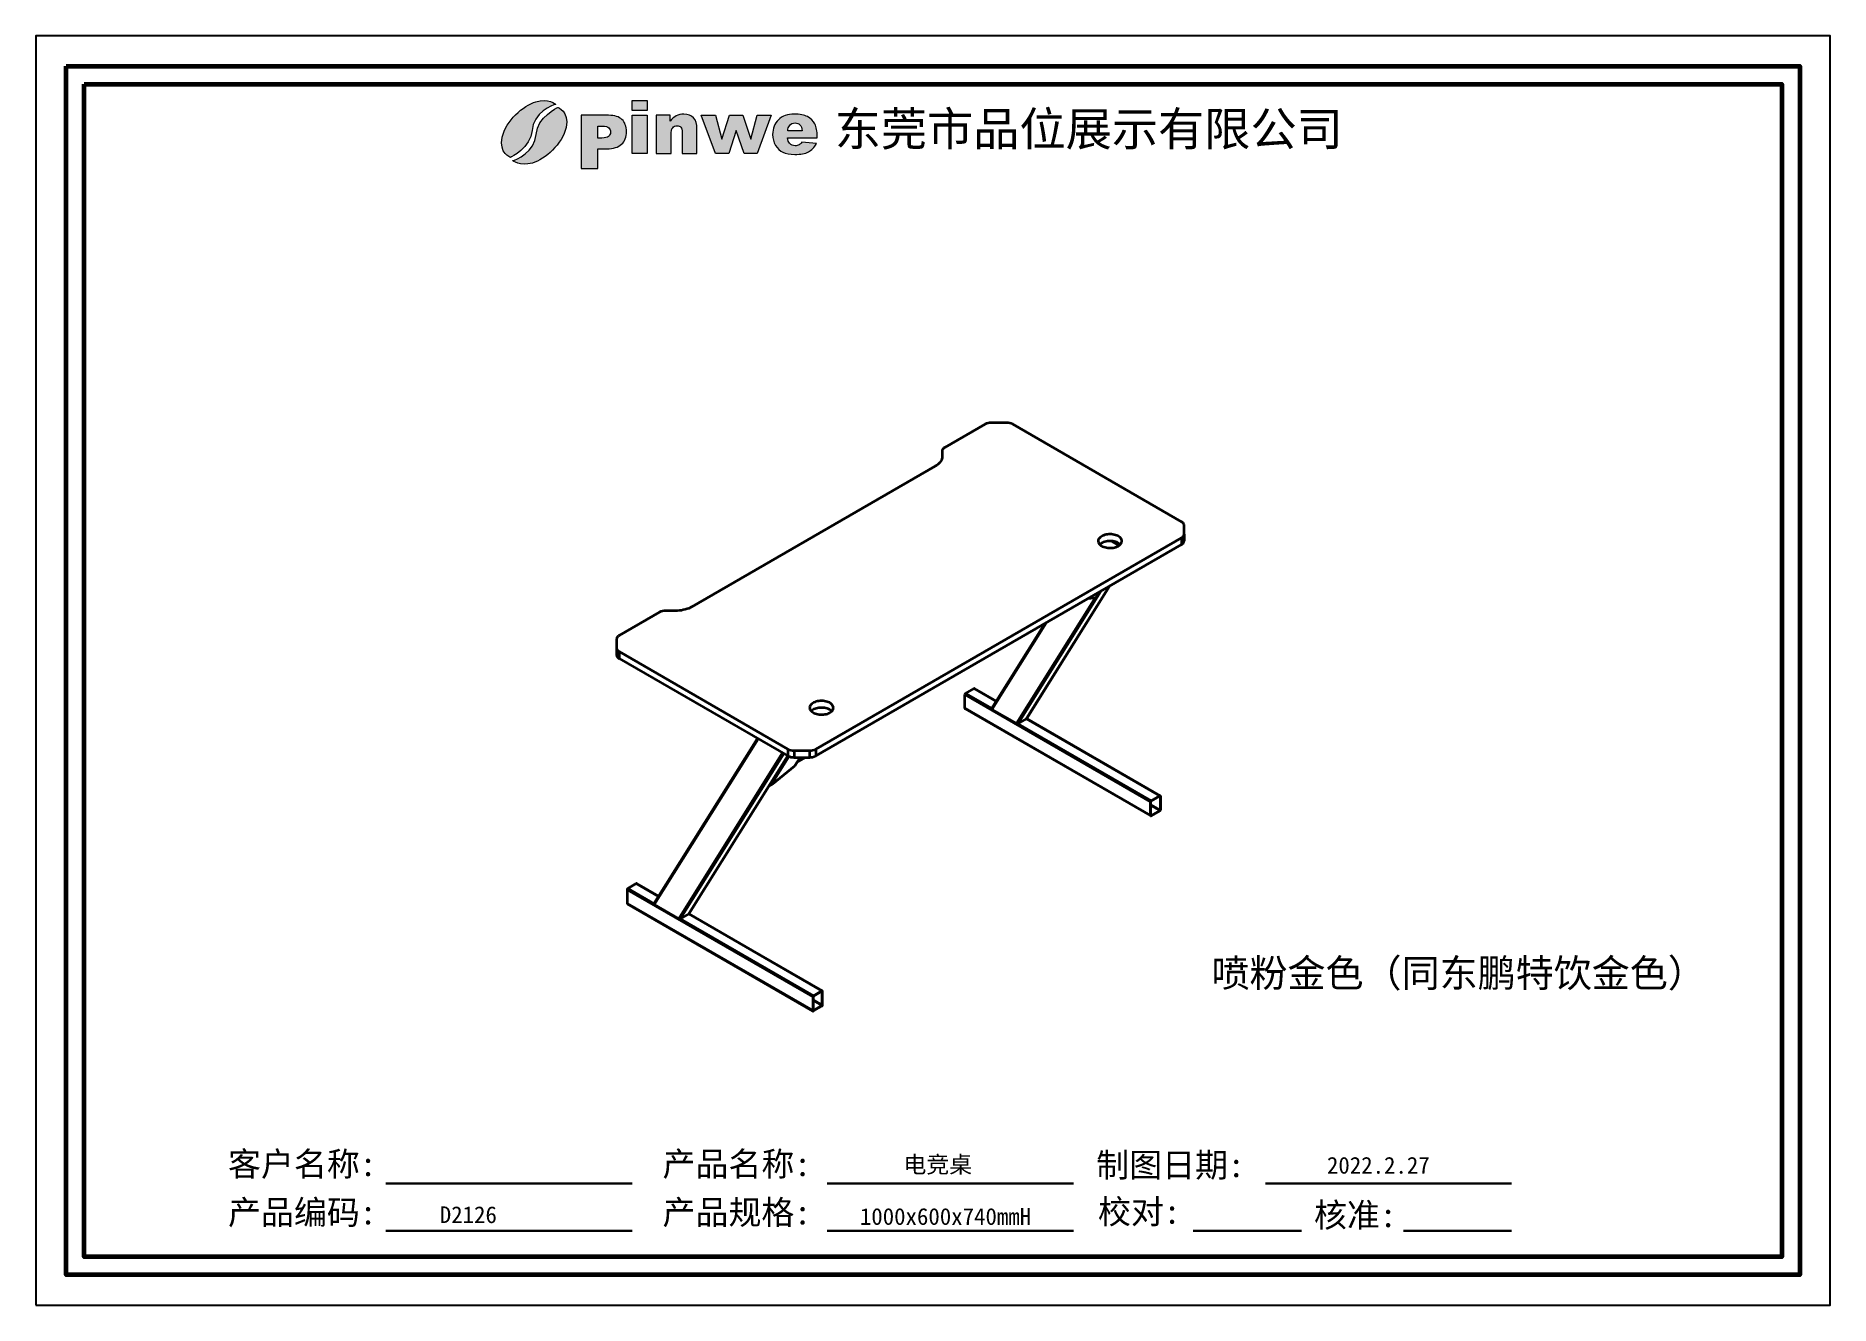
# Model space of a CAD drawing. Header units: inches. Extents: x 21728 to 86065, y -20660 to 1996.
# Drawn here: x 68839 to 72700, y -11363 to -8633 of the extents above; entities that cross this region are included whole.
import ezdxf

# ---------------------------------------------------------------- set-up
doc = ezdxf.new("R2010")
doc.units = ezdxf.units.IN
doc.header["$MEASUREMENT"] = 0
doc.layers.add('_U+56FE_U+5C42 1', color=7, linetype='Continuous')
doc.layers.add('图框', color=5, linetype='Continuous', lineweight=60)
doc.layers.add('轮廓线', color=7, linetype='Continuous', lineweight=30)
doc.styles.add('ee', font='simfang.ttf')
doc.styles.get("Standard").update_dxf_attribs({"font": 'arial.ttf'})
doc.styles.add('样式 1', font='')
doc.styles.get('样式 1').set_extended_font_data('SimSun')

msp = doc.modelspace()

# ---------------------------------------------------------------- texts
at = {"insert": (70558.21, -8796.86, 9.36), "char_height": 72.8739, "width": 4820.9761, "attachment_point": 1}
msp.add_mtext('{\\fSimSun|b0|i0|c134|p2;东莞市品位展示有限公司}', dxfattribs=at)
at = {"color": 7, "lineweight": 15, "insert": (71368.89, -10603.03), "char_height": 60, "width": 1223.5018, "attachment_point": 4, "style": 'ee'}
msp.add_mtext('\\P喷粉金色（同东鹏特饮金色）', dxfattribs=at)
at = {"layer": '轮廓线', "color": 8, "style": '样式 1'}
for s, insert, char_height, width, attachment_point in [('{\\fSimSun|b1|i0|c134|p2;\\C256;客户名称:}', (69412.21, -11062.89), 52, 390, 5), ('{\\fSimSun|b1|i0|c134|p2;\\C256;产品名称:}', (70347.23, -11062.89), 52, 390, 5), ('{\\fSimSun|b1|i0|c134|p2;\\C256;电竞桌}', (70706.21, -11062.89), 36.1111, 498.1672, 4), ('{\\fSimSun|b1|i0|c134|p2;\\C256;2022.2.27}', (71617.48, -11062.89), 36.1111, 412.8322, 4), ('{\\fSimSun|b1|i0|c134|p2;\\C256;产品编码:}', (69412.21, -11166.89), 52, 390, 5), ('{\\fSimSun|b1|i0|c134|p2;\\C256;D2126}', (69708.41, -11169.17), 36.1111, 498.1672, 4), ('{\\fSimSun|b1|i0|c134|p2;\\C256;产品规格:}', (70347.23, -11166.89), 52, 390, 5), ('{\\fSimSun|b1|i0|c134|p2;\\C256;1000x600x740mmH}', (70612.42, -11173), 36.1111, 412.8322, 4)]:
    msp.add_mtext(s, dxfattribs=dict(at, insert=insert, char_height=char_height, width=width, attachment_point=attachment_point))
at = {"layer": '轮廓线', "color": 7, "char_height": 52, "attachment_point": 5, "style": '样式 1'}
for s, insert, width in [('{\\fSimSun|b1|i0|c134|p2;\\C256;制图日期:}', (71280.43, -11065.02), 418.7958), ('{\\fSimSun|b1|i0|c134|p2;\\C256;校对:}', (71213.26, -11165.22), 234.9995), ('{\\fSimSun|b1|i0|c134|p2;\\C256;核准:}', (71678.17, -11172.52), 220.5299)]:
    msp.add_mtext(s, dxfattribs=dict(at, insert=insert, width=width))

# ---------------------------------------------------------------- hatches: boundary and pattern name
h = msp.add_hatch(color=256)
h.dxf.hatch_style = 1
edge = h.paths.add_edge_path()
edge.add_spline(control_points=[(70520.67, -8852.9), (70520.67, -8852.9), (70456.93, -8852.9), (70456.93, -8852.9), (70457.52, -8857.99), (70458.88, -8861.8), (70461.09, -8864.3), (70464.15, -8867.9), (70468.17, -8869.68), (70473.12, -8869.68), (70476.26, -8869.68), (70479.24, -8868.91), (70482.04, -8867.36), (70483.77, -8866.38), (70485.63, -8864.65), (70487.6, -8862.17), (70487.6, -8862.17), (70518.91, -8865.05), (70518.91, -8865.05), (70514.12, -8873.35), (70508.34, -8879.34), (70501.58, -8882.94), (70494.82, -8886.56), (70485.1, -8888.37), (70472.45, -8888.37), (70461.46, -8888.37), (70452.83, -8886.82), (70446.52, -8883.71), (70440.24, -8880.62), (70435.02, -8875.7), (70430.87, -8868.96), (70426.74, -8862.2), (70424.67, -8854.26), (70424.67, -8845.16), (70424.67, -8832.19), (70428.82, -8821.68), (70437.13, -8813.66), (70445.41, -8805.65), (70456.88, -8801.63), (70471.5, -8801.63), (70483.37, -8801.63), (70492.72, -8803.44), (70499.58, -8807.03), (70506.45, -8810.63), (70511.7, -8815.82), (70515.29, -8822.66), (70518.89, -8829.48), (70520.67, -8838.37), (70520.67, -8849.31), (70520.67, -8849.31), (70520.67, -8852.9), (70520.67, -8852.9)], knot_values=[0, 0, 0, 0, 1, 1, 1, 2, 2, 2, 3, 3, 3, 4, 4, 4, 5, 5, 5, 6, 6, 6, 7, 7, 7, 8, 8, 8, 9, 9, 9, 10, 10, 10, 11, 11, 11, 12, 12, 12, 13, 13, 13, 14, 14, 14, 15, 15, 15, 16, 16, 16, 17, 17, 17, 17], degree=3, periodic=0)
edge = h.paths.add_edge_path(flags=16)
edge.add_spline(control_points=[(70488.4, -8837.73), (70487.79, -8831.55), (70486.11, -8827.13), (70483.42, -8824.47), (70480.73, -8821.81), (70477.22, -8820.48), (70472.83, -8820.48), (70467.77, -8820.48), (70463.72, -8822.5), (70460.69, -8826.52), (70458.77, -8829.02), (70457.54, -8832.75), (70457.01, -8837.73), (70457.01, -8837.73), (70488.4, -8837.73), (70488.4, -8837.73)], knot_values=[0, 0, 0, 0, 1, 1, 1, 2, 2, 2, 3, 3, 3, 4, 4, 4, 5, 5, 5, 5], degree=3, periodic=0)
h.paths.add_polyline_path([(70270.96, -8803.55), (70301.66, -8803.55), (70314.99, -8855.59), (70331.93, -8803.55), (70360.36, -8803.55), (70377.88, -8855.67), (70391.24, -8803.55), (70421.75, -8803.55), (70391.27, -8886.45), (70363.05, -8886.45), (70346.28, -8836.56), (70330.06, -8886.45), (70301.68, -8886.45)])
edge = h.paths.add_edge_path()
edge.add_spline(control_points=[(70174.23, -8803.55), (70174.23, -8803.55), (70203.83, -8803.55), (70203.83, -8803.55), (70203.83, -8803.55), (70203.83, -8817.04), (70203.83, -8817.04), (70208.25, -8811.51), (70212.7, -8807.57), (70217.22, -8805.2), (70221.75, -8802.83), (70227.24, -8801.63), (70233.73, -8801.63), (70242.52, -8801.63), (70249.36, -8804.24), (70254.34, -8809.48), (70259.29, -8814.7), (70261.77, -8822.79), (70261.77, -8833.74), (70261.77, -8833.74), (70261.77, -8886.45), (70261.77, -8886.45), (70261.77, -8886.45), (70229.82, -8886.45), (70229.82, -8886.45), (70229.82, -8886.45), (70229.82, -8840.84), (70229.82, -8840.84), (70229.82, -8835.63), (70228.86, -8831.95), (70226.94, -8829.8), (70225.02, -8827.64), (70222.34, -8826.55), (70218.88, -8826.55), (70215.07, -8826.55), (70211.95, -8828.01), (70209.58, -8830.91), (70207.21, -8833.84), (70206.02, -8839.06), (70206.02, -8846.62), (70206.02, -8846.62), (70206.02, -8886.45), (70206.02, -8886.45), (70206.02, -8886.45), (70174.23, -8886.45), (70174.23, -8886.45), (70174.23, -8886.45), (70174.23, -8803.55), (70174.23, -8803.55)], knot_values=[0, 0, 0, 0, 1, 1, 1, 2, 2, 2, 3, 3, 3, 4, 4, 4, 5, 5, 5, 6, 6, 6, 7, 7, 7, 8, 8, 8, 9, 9, 9, 10, 10, 10, 11, 11, 11, 12, 12, 12, 13, 13, 13, 14, 14, 14, 15, 15, 15, 16, 16, 16, 16], degree=3, periodic=0)
h.paths.add_polyline_path([(70122.7, -8772.08), (70154.49, -8772.08), (70154.49, -8793.64), (70122.7, -8793.64)])
h.paths.add_polyline_path([(70122.7, -8803.55), (70154.49, -8803.55), (70154.49, -8886.45), (70122.7, -8886.45)])
edge = h.paths.add_edge_path()
edge.add_spline(control_points=[(70012.89, -8804.11), (70012.89, -8804.11), (70071.68, -8804.11), (70071.68, -8804.11), (70084.48, -8804.11), (70094.07, -8807.15), (70100.46, -8813.24), (70106.82, -8819.34), (70110.01, -8828.02), (70110.01, -8839.28), (70110.01, -8850.84), (70106.53, -8859.89), (70099.58, -8866.38), (70092.63, -8872.91), (70082.01, -8876.15), (70067.74, -8876.15), (70067.74, -8876.15), (70048.35, -8876.15), (70048.35, -8876.15), (70048.35, -8876.15), (70048.35, -8918.49), (70048.35, -8918.49), (70048.35, -8918.49), (70012.89, -8918.49), (70012.89, -8918.49), (70012.89, -8918.49), (70012.89, -8804.11), (70012.89, -8804.11)], knot_values=[0, 0, 0, 0, 1, 1, 1, 2, 2, 2, 3, 3, 3, 4, 4, 4, 5, 5, 5, 6, 6, 6, 7, 7, 7, 8, 8, 8, 9, 9, 9, 9], degree=3, periodic=0)
edge = h.paths.add_edge_path(flags=16)
edge.add_spline(control_points=[(70048.35, -8852.99), (70048.35, -8852.99), (70057.06, -8852.99), (70057.06, -8852.99), (70063.93, -8852.99), (70068.75, -8851.8), (70071.52, -8849.43), (70074.29, -8847.06), (70075.67, -8844.02), (70075.67, -8840.32), (70075.67, -8836.73), (70074.47, -8833.69), (70072.05, -8831.19), (70069.65, -8828.69), (70065.13, -8827.44), (70058.47, -8827.44), (70058.47, -8827.44), (70048.35, -8827.44), (70048.35, -8827.44), (70048.35, -8827.44), (70048.35, -8852.99), (70048.35, -8852.99)], knot_values=[0, 0, 0, 0, 1, 1, 1, 2, 2, 2, 3, 3, 3, 4, 4, 4, 5, 5, 5, 6, 6, 6, 7, 7, 7, 7], degree=3, periodic=0)
edge = h.paths.add_edge_path()
edge.add_spline(control_points=[(69864.94, -8901.31), (69864.94, -8901.31), (69880.71, -8914.87), (69907.82, -8906.73), (69934.92, -8898.6), (69972.42, -8865.95), (69980.06, -8830.46), (69987.7, -8794.98), (69962.28, -8787.22), (69962.28, -8787.22), (69962.28, -8787.22), (69917.92, -8807.92), (69915.7, -8845.13), (69913.48, -8882.34), (69871.84, -8900.82), (69864.94, -8901.31)], knot_values=[0, 0, 0, 0, 1, 1, 1, 2, 2, 2, 3, 3, 3, 4, 4, 4, 5, 5, 5, 5], degree=3, periodic=0)
edge = h.paths.add_edge_path()
edge.add_spline(control_points=[(69957.84, -8780.45), (69957.84, -8780.45), (69942.07, -8766.9), (69914.97, -8775.03), (69887.86, -8783.16), (69850.36, -8815.82), (69842.72, -8851.3), (69835.08, -8886.79), (69860.51, -8894.55), (69860.51, -8894.55), (69860.51, -8894.55), (69904.86, -8873.85), (69907.08, -8836.64), (69909.3, -8799.43), (69950.94, -8780.95), (69957.84, -8780.45)], knot_values=[0, 0, 0, 0, 1, 1, 1, 2, 2, 2, 3, 3, 3, 4, 4, 4, 5, 5, 5, 5], degree=3, periodic=0)

# ---------------------------------------------------------------- linework, layer by layer
at = {"color": 7, "linetype": 'Continuous', "lineweight": 35}
for p, q in [((70881.68, -9468.63), (70795.01, -9518.67)), ((70928.04, -9465.42), (70895.12, -9465.42)), ((71304.55, -9678.25), (70941.48, -9468.63)), ((70789.45, -9526.43), (70789.45, -9538.27)), ((70789.45, -9526.43), (70789.45, -9538.51)), ((70774.51, -9559.09), (70251.08, -9861.33)), ((71310.12, -9705.02), (71310.12, -9686.01)), ((70517.28, -10167.36), (71304.55, -9712.78)), ((70517.28, -10182.05), (71304.55, -9727.47)), ((71170, -9729.57), (71153.56, -9720.08)), ((71155.52, -9720.26), (71170.74, -9729.05)), ((71304.55, -9712.78), (71304.55, -9727.47)), ((71310.12, -9705.02), (71310.12, -9719.72)), ((70971.23, -10101.73), (71149.86, -9816.79)), ((71117.26, -9842.61), (71102.31, -9844.25)), ((71121.36, -9840.24), (71117.26, -9842.61)), ((71121.85, -9839.77), (71128.54, -9829.11)), ((70181.08, -9873.17), (70094.41, -9923.21)), ((70215.01, -9869.96), (70194.51, -9869.96)), ((71011.26, -9896.83), (70895.96, -10080.75)), ((70088.84, -9930.97), (70088.85, -9949.98)), ((70088.84, -9930.97), (70088.84, -9945.67)), ((70088.84, -9945.67), (70088.85, -9964.68)), ((70088.85, -9949.98), (70088.85, -9964.68)), ((70094.41, -9957.74), (70457.48, -10167.36)), ((70094.41, -9957.74), (70094.41, -9972.44)), ((70094.41, -9972.44), (70457.48, -10182.05)), ((70839.8, -10047.7), (70858.19, -10037.09)), ((70906.33, -10064.21), (70859.19, -10036.99)), ((70838.39, -10050.15), (71237.93, -10280.83)), ((70838.39, -10079.55), (70838.39, -10050.15)), ((70838.39, -10079.55), (71237.93, -10310.22)), ((70838.8, -10080.46), (71238.34, -10311.13)), ((70896.56, -10082.11), (70949.42, -10112.62)), ((70952.43, -10112.73), (70970.82, -10102.11)), ((71258.72, -10267.66), (70971.26, -10101.69)), ((70392.29, -10144.42), (70169.09, -10500.45)), ((70244.37, -10521.43), (70457.22, -10181.9)), ((70457.48, -10167.36), (70457.48, -10182.05)), ((70470.92, -10170.57), (70503.85, -10170.57)), ((70470.92, -10170.57), (70470.92, -10185.27)), ((70470.92, -10185.27), (70503.85, -10185.27)), ((70472.18, -10203.6), (70483.67, -10185.27)), ((70476.95, -10195.99), (70495.52, -10185.27)), ((70503.85, -10170.57), (70503.85, -10185.27)), ((70517.28, -10167.36), (70517.28, -10182.05)), ((70425.04, -10242.3), (70472.18, -10203.6)), ((70420.94, -10244.67), (70425.04, -10242.3)), ((71239.34, -10278.38), (71257.72, -10267.76)), ((71239.34, -10279.36), (71257.72, -10268.74)), ((71258.29, -10269.07), (71258.29, -10298.46)), ((71259.14, -10268.58), (71259.14, -10297.97)), ((71237.93, -10310.22), (71237.93, -10280.83)), ((71238.77, -10309.73), (71238.78, -10280.34)), ((71257.72, -10299.44), (71239.34, -10310.06)), ((71257.72, -10300.42), (71239.34, -10311.04)), ((70131.32, -10456.79), (70112.94, -10467.41)), ((70179.46, -10483.91), (70132.32, -10456.69)), ((70111.52, -10469.86), (70511.06, -10700.53)), ((70111.52, -10469.86), (70111.52, -10499.25)), ((70111.52, -10499.25), (70511.06, -10729.92)), ((70111.94, -10500.16), (70511.47, -10730.84)), ((70169.7, -10501.81), (70222.55, -10532.32)), ((70243.95, -10521.82), (70225.57, -10532.43)), ((70531.86, -10687.36), (70244.39, -10521.4)), ((70530.86, -10687.46), (70512.47, -10698.08)), ((70530.86, -10688.44), (70512.47, -10699.06)), ((70531.42, -10718.16), (70531.42, -10688.77)), ((70532.27, -10717.67), (70532.27, -10688.28)), ((70511.06, -10700.53), (70511.06, -10729.92)), ((70511.91, -10700.04), (70511.91, -10729.43)), ((70512.47, -10729.76), (70530.86, -10719.14)), ((70512.47, -10730.74), (70530.86, -10720.12))]:
    msp.add_line(p, q, dxfattribs=at)
at = {"color": 8, "linetype": 'Continuous', "lineweight": 35}
for p, q in [((71157.04, -9720.46), (71171.24, -9728.66)), ((70949.42, -10112.62), (71119.5, -9841.31)), ((70952.43, -10112.73), (71131.2, -9827.57)), ((70970.82, -10102.11), (71149.58, -9816.96)), ((71121.36, -9840.24), (71128.23, -9829.28)), ((70896.56, -10082.11), (71013.54, -9895.51)), ((70858.19, -10037.09), (70906.02, -10064.7)), ((70839.8, -10047.7), (70896.24, -10080.29)), ((70952.43, -10112.73), (71239.34, -10278.38)), ((70970.82, -10102.11), (71257.72, -10267.76)), ((70169.7, -10501.81), (70393.36, -10145.03)), ((70222.55, -10532.32), (70446.21, -10175.55)), ((70225.57, -10532.43), (70448.48, -10176.86)), ((70243.95, -10521.82), (70457.09, -10181.83)), ((70420.94, -10244.67), (70459.55, -10183.09)), ((70477.02, -10195.88), (70495.39, -10185.27)), ((71257.72, -10268.74), (71258.29, -10269.07)), ((71238.77, -10287.19), (71258.29, -10298.46)), ((71238.77, -10288.5), (71257.72, -10299.44)), ((71238.77, -10309.73), (71239.34, -10310.06)), ((70131.32, -10456.79), (70179.15, -10484.4)), ((70112.94, -10467.41), (70169.38, -10499.99)), ((70225.57, -10532.43), (70512.47, -10698.08)), ((70243.95, -10521.82), (70530.86, -10687.46)), ((70530.86, -10688.44), (70531.42, -10688.77)), ((70511.91, -10706.9), (70531.42, -10718.16)), ((70511.91, -10708.2), (70530.86, -10719.14)), ((70511.91, -10729.43), (70512.47, -10729.76))]:
    msp.add_line(p, q, dxfattribs=at)
at = {"color": 7, "linetype": 'Continuous', "lineweight": 35, "flags": 128}
for points in [[(70795.01, -9518.67), (70793.76, -9519.47), (70792.65, -9520.34), (70791.69, -9521.26), (70790.89, -9522.23), (70790.27, -9523.25), (70789.81, -9524.29), (70789.54, -9525.36), (70789.45, -9526.43)], [(70789.45, -9538.27), (70789.26, -9540.84), (70788.68, -9543.38), (70787.71, -9545.89), (70786.37, -9548.34), (70784.67, -9550.71), (70782.62, -9552.99), (70780.23, -9555.16), (70777.52, -9557.2), (70774.51, -9559.09)], [(71310.12, -9686.01), (71310.02, -9684.93), (71309.75, -9683.87), (71309.3, -9682.82), (71308.67, -9681.81), (71307.87, -9680.84), (71306.91, -9679.91), (71305.8, -9679.05), (71304.55, -9678.25)], [(71132.58, -9730.42), (71134.83, -9731.58), (71137.32, -9732.58), (71139.98, -9733.39), (71142.8, -9734.03), (71145.73, -9734.46), (71148.72, -9734.69), (71151.74, -9734.72), (71154.75, -9734.54), (71157.69, -9734.15), (71160.54, -9733.57), (71163.25, -9732.8), (71165.78, -9731.84), (71168.1, -9730.72), (71170.17, -9729.46), (71171.97, -9728.05), (71173.46, -9726.54), (71174.64, -9724.93), (71175.48, -9723.26), (71175.97, -9721.53), (71176.1, -9719.79), (71175.88, -9718.05), (71175.3, -9716.34), (71174.38, -9714.68), (71173.12, -9713.09), (71171.54, -9711.6), (71169.67, -9710.23), (71167.54, -9709), (71165.16, -9707.92), (71162.58, -9707.01), (71159.84, -9706.29), (71156.96, -9705.75), (71154, -9705.42), (71150.98, -9705.29), (71147.96, -9705.37), (71144.98, -9705.65), (71142.08, -9706.13), (71139.3, -9706.81), (71136.67, -9707.68), (71134.25, -9708.72), (71132.05, -9709.91), (71130.11, -9711.25), (71128.46, -9712.71), (71127.12, -9714.28), (71126.11, -9715.92), (71125.44, -9717.62), (71125.13, -9719.36), (71125.18, -9721.1), (71125.58, -9722.83), (71126.33, -9724.52), (71127.43, -9726.14), (71128.84, -9727.68), (71130.57, -9729.12), (71132.58, -9730.42)], [(71172.7, -9727.36), (71171.54, -9726.3), (71169.67, -9724.93), (71167.54, -9723.7), (71165.16, -9722.62), (71162.58, -9721.71), (71159.84, -9720.98), (71156.96, -9720.45), (71153.99, -9720.11), (71150.98, -9719.98), (71147.96, -9720.06), (71144.98, -9720.35), (71142.08, -9720.83), (71139.3, -9721.51), (71136.67, -9722.37), (71134.25, -9723.41), (71132.05, -9724.61), (71130.11, -9725.95), (71128.51, -9727.36)], [(71304.55, -9712.78), (71305.81, -9711.98), (71306.92, -9711.11), (71307.87, -9710.19), (71308.67, -9709.22), (71309.3, -9708.2), (71309.75, -9707.16), (71310.03, -9706.1), (71310.12, -9705.02)], [(71304.55, -9727.47), (71305.8, -9726.68), (71306.92, -9725.81), (71307.87, -9724.89), (71308.67, -9723.91), (71309.3, -9722.9), (71309.75, -9721.86), (71310.03, -9720.79), (71310.12, -9719.72)], [(71121.85, -9839.77), (71121.64, -9840.03), (71121.36, -9840.24)], [(70251.08, -9861.33), (70247.8, -9863.07), (70244.27, -9864.63), (70240.51, -9866.01), (70236.57, -9867.2), (70232.46, -9868.18), (70228.21, -9868.95), (70223.87, -9869.51), (70219.46, -9869.84), (70215.01, -9869.96)], [(70094.41, -9923.21), (70093.16, -9924.01), (70092.05, -9924.88), (70091.09, -9925.8), (70090.29, -9926.77), (70089.66, -9927.79), (70089.21, -9928.83), (70088.94, -9929.89), (70088.84, -9930.97)], [(70088.85, -9949.98), (70088.94, -9951.06), (70089.21, -9952.12), (70089.66, -9953.17), (70090.29, -9954.18), (70091.09, -9955.15), (70092.05, -9956.08), (70093.16, -9956.94), (70094.41, -9957.74)], [(70088.85, -9964.68), (70088.94, -9965.75), (70089.21, -9966.82), (70089.66, -9967.86), (70090.29, -9968.88), (70091.09, -9969.85), (70092.05, -9970.77), (70093.16, -9971.64), (70094.41, -9972.44)], [(70511.77, -10088.88), (70514.03, -10090.04), (70516.51, -10091.04), (70519.18, -10091.86), (70521.99, -10092.49), (70524.92, -10092.92), (70527.91, -10093.15), (70530.93, -10093.18), (70533.94, -10093), (70536.89, -10092.61), (70539.73, -10092.03), (70542.44, -10091.26), (70544.97, -10090.31), (70547.29, -10089.19), (70549.36, -10087.92), (70551.16, -10086.51), (70552.66, -10085), (70553.83, -10083.39), (70554.67, -10081.72), (70555.16, -10080), (70555.3, -10078.25), (70555.07, -10076.51), (70554.49, -10074.8), (70553.57, -10073.14), (70552.31, -10071.56), (70550.74, -10070.07), (70548.87, -10068.7), (70546.73, -10067.46), (70544.36, -10066.38), (70541.78, -10065.47), (70539.03, -10064.75), (70536.15, -10064.21), (70533.19, -10063.88), (70530.18, -10063.75), (70527.16, -10063.83), (70524.18, -10064.11), (70521.27, -10064.6), (70518.49, -10065.27), (70515.87, -10066.14), (70513.44, -10067.18), (70511.24, -10068.37), (70509.3, -10069.71), (70507.65, -10071.17), (70506.31, -10072.74), (70505.3, -10074.38), (70504.64, -10076.08), (70504.32, -10077.82), (70504.37, -10079.56), (70504.77, -10081.29), (70505.52, -10082.98), (70506.62, -10084.61), (70508.04, -10086.15), (70509.76, -10087.58), (70511.77, -10088.88)], [(70551.9, -10085.82), (70550.73, -10084.76), (70548.87, -10083.39), (70546.73, -10082.16), (70544.36, -10081.08), (70541.78, -10080.17), (70539.03, -10079.44), (70536.15, -10078.91), (70533.19, -10078.58), (70530.18, -10078.45), (70527.16, -10078.52), (70524.18, -10078.81), (70521.27, -10079.29), (70518.49, -10079.97), (70515.87, -10080.84), (70513.44, -10081.87), (70511.24, -10083.07), (70509.3, -10084.41), (70507.7, -10085.82)]]:
    msp.add_lwpolyline(points, dxfattribs=at)
at = {"color": 7, "linetype": 'Continuous', "lineweight": 35}
for centre, radius, start, end in [((70894.57, -9492.82), 27.41, 88.85561, 118.04533), ((70928.59, -9492.83), 27.41, 61.9565, 91.14373), ((70193.96, -9897.36), 27.41, 88.85561, 118.04533), ((70858.77, -10037.91), 1.01, 65.6948, 125.62534), ((70841.46, -10050.29), 3.07, 122.60967, 177.39033), ((70839.39, -10079.64), 1.01, 174.37466, 234.3052), ((70470.37, -10143.16), 27.41, 241.9565, 271.14373), ((70470.37, -10157.86), 27.41, 241.9565, 271.14373), ((70504.39, -10143.17), 27.41, 268.85561, 298.04533), ((70504.39, -10157.86), 27.41, 268.85561, 298.04533), ((70419.95, -10242.47), 2.41, 223.7257, 294.29778), ((71258.28, -10268.44), 0.873, 350.78342, 129.21658), ((71257.95, -10269.01), 0.349, 350.78342, 129.21658), ((71241, -10280.97), 3.07, 122.60967, 177.39033), ((71240, -10280.39), 1.23, 122.60967, 177.39033), ((71256.07, -10297.83), 3.07, 302.60967, 357.39033), ((71257.06, -10298.4), 1.23, 302.60967, 357.39033), ((71238.79, -10310.36), 0.873, 170.78342, 309.21658), ((71239.12, -10309.79), 0.349, 170.78342, 309.21658), ((70131.91, -10457.61), 1.01, 65.6948, 125.62534), ((70114.59, -10470), 3.07, 122.60967, 177.39033), ((70112.52, -10499.35), 1.01, 174.37466, 234.3052), ((70531.41, -10688.14), 0.873, 350.78342, 129.21658), ((70531.08, -10688.71), 0.349, 350.78342, 129.21658), ((70511.92, -10730.06), 0.873, 170.78342, 309.21658), ((70514.13, -10700.67), 3.07, 122.60967, 177.39033), ((70512.25, -10729.49), 0.349, 170.78342, 309.21658), ((70513.14, -10700.09), 1.23, 122.60967, 177.39033), ((70529.2, -10717.53), 3.07, 302.60967, 357.39033), ((70530.19, -10718.11), 1.23, 302.60967, 357.39033)]:
    msp.add_arc(centre, radius, start, end, dxfattribs=at)
for centre, start_param, end_param in [((70897.98, -10081.29), 2.8706821, 4.0492787), ((70950.83, -10111.8), 4.0492787, 5.620075), ((70969.21, -10101.19), 5.620075, 6.0122747), ((70171.11, -10500.99), 2.8706821, 4.0492787), ((70223.96, -10531.51), 4.0492787, 5.620075), ((70242.35, -10520.89), 5.620075, 6.0122747)]:
    msp.add_ellipse(centre, major_axis=(2.13, -0.23), ratio=0.5686284, start_param=start_param, end_param=end_param, dxfattribs=at)
at = {"layer": '_U+56FE_U+5C42 1', "lineweight": 0}
for points in [[(70122.7, -8772.08), (70154.49, -8772.08), (70154.49, -8793.64), (70122.7, -8793.64), (70122.7, -8772.08)], [(70122.7, -8803.55), (70154.49, -8803.55), (70154.49, -8886.45), (70122.7, -8886.45), (70122.7, -8803.55)], [(70270.96, -8803.55), (70301.66, -8803.55), (70314.99, -8855.59), (70331.93, -8803.55), (70360.36, -8803.55), (70377.88, -8855.67), (70391.24, -8803.55), (70421.75, -8803.55), (70391.27, -8886.45), (70363.05, -8886.45), (70346.28, -8836.56), (70330.06, -8886.45), (70301.68, -8886.45), (70270.96, -8803.55)]]:
    msp.add_lwpolyline(points, dxfattribs=at)
for points, knots in [([(69957.84, -8780.45), (69957.84, -8780.45), (69942.07, -8766.9), (69914.97, -8775.03), (69887.86, -8783.16), (69850.36, -8815.82), (69842.72, -8851.3), (69835.08, -8886.79), (69860.51, -8894.55), (69860.51, -8894.55), (69860.51, -8894.55), (69904.86, -8873.85), (69907.08, -8836.64), (69909.3, -8799.43), (69950.94, -8780.95), (69957.84, -8780.45)], [0, 0, 0, 0, 1, 1, 1, 2, 2, 2, 3, 3, 3, 4, 4, 4, 5, 5, 5, 5]), ([(69864.94, -8901.31), (69864.94, -8901.31), (69880.71, -8914.87), (69907.82, -8906.73), (69934.92, -8898.6), (69972.42, -8865.95), (69980.06, -8830.46), (69987.7, -8794.98), (69962.28, -8787.22), (69962.28, -8787.22), (69962.28, -8787.22), (69917.92, -8807.92), (69915.7, -8845.13), (69913.48, -8882.34), (69871.84, -8900.82), (69864.94, -8901.31)], [0, 0, 0, 0, 1, 1, 1, 2, 2, 2, 3, 3, 3, 4, 4, 4, 5, 5, 5, 5]), ([(70174.23, -8803.55), (70174.23, -8803.55), (70203.83, -8803.55), (70203.83, -8803.55), (70203.83, -8803.55), (70203.83, -8817.04), (70203.83, -8817.04), (70208.25, -8811.51), (70212.7, -8807.57), (70217.22, -8805.2), (70221.75, -8802.83), (70227.24, -8801.63), (70233.73, -8801.63), (70242.52, -8801.63), (70249.36, -8804.24), (70254.34, -8809.48), (70259.29, -8814.7), (70261.77, -8822.79), (70261.77, -8833.74), (70261.77, -8833.74), (70261.77, -8886.45), (70261.77, -8886.45), (70261.77, -8886.45), (70229.82, -8886.45), (70229.82, -8886.45), (70229.82, -8886.45), (70229.82, -8840.84), (70229.82, -8840.84), (70229.82, -8835.63), (70228.86, -8831.95), (70226.94, -8829.8), (70225.02, -8827.64), (70222.34, -8826.55), (70218.88, -8826.55), (70215.07, -8826.55), (70211.95, -8828.01), (70209.58, -8830.91), (70207.21, -8833.84), (70206.02, -8839.06), (70206.02, -8846.62), (70206.02, -8846.62), (70206.02, -8886.45), (70206.02, -8886.45), (70206.02, -8886.45), (70174.23, -8886.45), (70174.23, -8886.45), (70174.23, -8886.45), (70174.23, -8803.55), (70174.23, -8803.55)], [0, 0, 0, 0, 1, 1, 1, 2, 2, 2, 3, 3, 3, 4, 4, 4, 5, 5, 5, 6, 6, 6, 7, 7, 7, 8, 8, 8, 9, 9, 9, 10, 10, 10, 11, 11, 11, 12, 12, 12, 13, 13, 13, 14, 14, 14, 15, 15, 15, 16, 16, 16, 16]), ([(70520.67, -8852.9), (70520.67, -8852.9), (70456.93, -8852.9), (70456.93, -8852.9), (70457.52, -8857.99), (70458.88, -8861.8), (70461.09, -8864.3), (70464.15, -8867.9), (70468.17, -8869.68), (70473.12, -8869.68), (70476.26, -8869.68), (70479.24, -8868.91), (70482.04, -8867.36), (70483.77, -8866.38), (70485.63, -8864.65), (70487.6, -8862.17), (70487.6, -8862.17), (70518.91, -8865.05), (70518.91, -8865.05), (70514.12, -8873.35), (70508.34, -8879.34), (70501.58, -8882.94), (70494.82, -8886.56), (70485.1, -8888.37), (70472.45, -8888.37), (70461.46, -8888.37), (70452.83, -8886.82), (70446.52, -8883.71), (70440.24, -8880.62), (70435.02, -8875.7), (70430.87, -8868.96), (70426.74, -8862.2), (70424.67, -8854.26), (70424.67, -8845.16), (70424.67, -8832.19), (70428.82, -8821.68), (70437.13, -8813.66), (70445.41, -8805.65), (70456.88, -8801.63), (70471.5, -8801.63), (70483.37, -8801.63), (70492.72, -8803.44), (70499.58, -8807.03), (70506.45, -8810.63), (70511.7, -8815.82), (70515.29, -8822.66), (70518.89, -8829.48), (70520.67, -8838.37), (70520.67, -8849.31), (70520.67, -8849.31), (70520.67, -8852.9), (70520.67, -8852.9)], [0, 0, 0, 0, 1, 1, 1, 2, 2, 2, 3, 3, 3, 4, 4, 4, 5, 5, 5, 6, 6, 6, 7, 7, 7, 8, 8, 8, 9, 9, 9, 10, 10, 10, 11, 11, 11, 12, 12, 12, 13, 13, 13, 14, 14, 14, 15, 15, 15, 16, 16, 16, 17, 17, 17, 17]), ([(70012.89, -8804.11), (70012.89, -8804.11), (70071.68, -8804.11), (70071.68, -8804.11), (70084.48, -8804.11), (70094.07, -8807.15), (70100.46, -8813.24), (70106.82, -8819.34), (70110.01, -8828.02), (70110.01, -8839.28), (70110.01, -8850.84), (70106.53, -8859.89), (70099.58, -8866.38), (70092.63, -8872.91), (70082.01, -8876.15), (70067.74, -8876.15), (70067.74, -8876.15), (70048.35, -8876.15), (70048.35, -8876.15), (70048.35, -8876.15), (70048.35, -8918.49), (70048.35, -8918.49), (70048.35, -8918.49), (70012.89, -8918.49), (70012.89, -8918.49), (70012.89, -8918.49), (70012.89, -8804.11), (70012.89, -8804.11)], [0, 0, 0, 0, 1, 1, 1, 2, 2, 2, 3, 3, 3, 4, 4, 4, 5, 5, 5, 6, 6, 6, 7, 7, 7, 8, 8, 8, 9, 9, 9, 9]), ([(70048.35, -8852.99), (70048.35, -8852.99), (70057.06, -8852.99), (70057.06, -8852.99), (70063.93, -8852.99), (70068.75, -8851.8), (70071.52, -8849.43), (70074.29, -8847.06), (70075.67, -8844.02), (70075.67, -8840.32), (70075.67, -8836.73), (70074.47, -8833.69), (70072.05, -8831.19), (70069.65, -8828.69), (70065.13, -8827.44), (70058.47, -8827.44), (70058.47, -8827.44), (70048.35, -8827.44), (70048.35, -8827.44), (70048.35, -8827.44), (70048.35, -8852.99), (70048.35, -8852.99)], [0, 0, 0, 0, 1, 1, 1, 2, 2, 2, 3, 3, 3, 4, 4, 4, 5, 5, 5, 6, 6, 6, 7, 7, 7, 7]), ([(70488.4, -8837.73), (70487.79, -8831.55), (70486.11, -8827.13), (70483.42, -8824.47), (70480.73, -8821.81), (70477.22, -8820.48), (70472.83, -8820.48), (70467.77, -8820.48), (70463.72, -8822.5), (70460.69, -8826.52), (70458.77, -8829.02), (70457.54, -8832.75), (70457.01, -8837.73), (70457.01, -8837.73), (70488.4, -8837.73), (70488.4, -8837.73)], [0, 0, 0, 0, 1, 1, 1, 2, 2, 2, 3, 3, 3, 4, 4, 4, 5, 5, 5, 5])]:
    msp.add_open_spline(points, degree=3, knots=knots, dxfattribs=at)
at = {"layer": 'Defpoints'}
msp.add_lwpolyline([(68839.23, -11363.34), (72700.23, -11363.34), (72700.23, -8633.34), (68839.23, -8633.34)], close=True, dxfattribs=at)
at = {"layer": '图框', "color": 32}
for points in [[(68904.23, -8698.34), (72635.23, -8698.34), (72635.23, -11298.34), (68904.23, -11298.34)], [(68943.23, -8737.34), (72596.23, -8737.34), (72596.23, -11259.34), (68943.23, -11259.34)]]:
    msp.add_lwpolyline(points, close=True, dxfattribs=at)
at = {"layer": '轮廓线', "color": 7}
for p, q in [((70122.29, -11101.75), (69592.28, -11101.75)), ((71072.24, -11101.75), (70542.23, -11101.75)), ((72014.9, -11101.75), (71484.89, -11101.75)), ((70122.29, -11203.94), (69592.28, -11203.94)), ((71072.24, -11203.94), (70542.23, -11203.94)), ((71562.62, -11203.94), (71329.78, -11203.94)), ((72014.9, -11203.94), (71782.05, -11203.94))]:
    msp.add_line(p, q, dxfattribs=at)

msp.set_redraw_order([(e.dxf.handle, doc.entitydb.next_handle()) for e in msp.query("TEXT MTEXT ATTDEF DIMENSION ARC_DIMENSION")])  # texts and dimensions are drawn at this point

doc.saveas('drawing.dxf')
